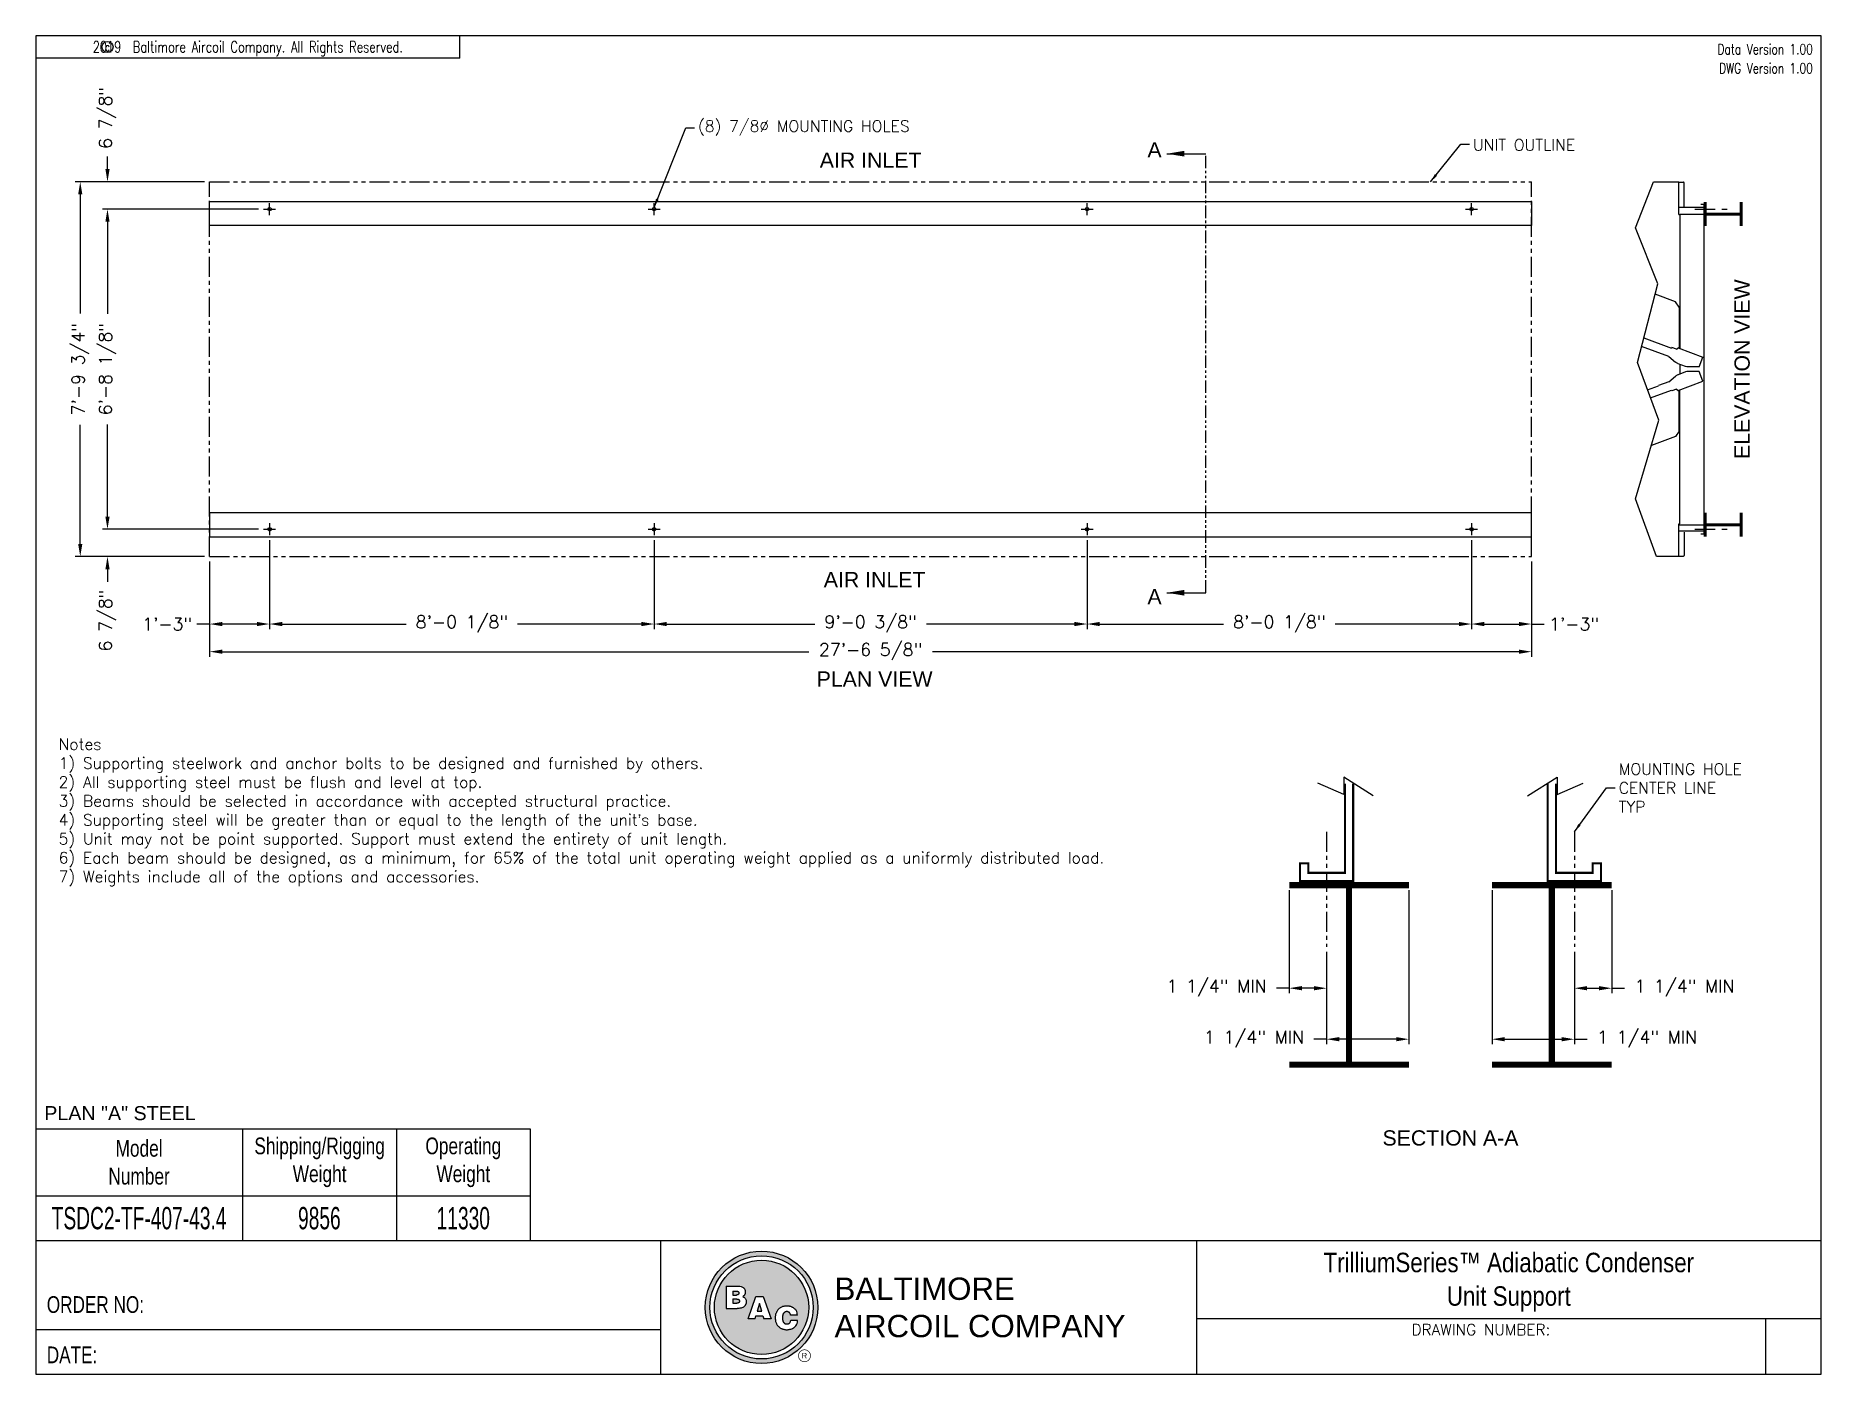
# Model space of a CAD drawing. Extents: x 3 to 450, y 5 to 340.
import ezdxf
from ezdxf.enums import TextEntityAlignment as Align

# ---------------------------------------------------------------- set-up
doc = ezdxf.new("R2010")
doc.units = 0
doc.header["$LTSCALE"] = 8
doc.header["$MEASUREMENT"] = 0
doc.linetypes.add('PHANTOM2', pattern=[1.25, 0.625, -0.125, 0.125, -0.125, 0.125, -0.125])
doc.layers.get('0').update_dxf_attribs({"linetype": 'CONTINUOUS'})
doc.layers.get('Defpoints').update_dxf_attribs({"linetype": 'CONTINUOUS'})
for name, color, linetype in [('STD-BASE', 5, 'CONTINUOUS'), ('STD-BLOCK', 7, 'CONTINUOUS'), ('STD-PLAN-A', 5, 'CONTINUOUS'), ('TEXT', 4, 'CONTINUOUS')]:
    doc.layers.add(name, color=color, linetype=linetype)
doc.styles.add('BAC', font='swissk.ttf')
doc.styles.add('BACtblk', font='swisscl.ttf')
doc.styles.add('BACtblkBold', font='swissck.ttf')
doc.styles.add('Current-ANSI-BAC Part', font='arial.ttf')
doc.styles.add('ROMANS', font='romans.shx', dxfattribs={"width": 0.75})
doc.styles.add('SIMPLEX', font='simplex.shx', dxfattribs={"oblique": 10})
doc.styles.add('SUBMITTAL', font='romans.shx')
doc.styles.add('SUBTTF', font='ARIALN.TTF', dxfattribs={"width": 0.9})
doc.dimstyles.new('SUBMITTAL', dxfattribs={"dimtxt": 0.09375, "dimasz": 0.09375, "dimexe": 0.03125, "dimexo": 0.0625, "dimgap": 0.0625, "dimtad": 0, "dimdec": 4, "dimzin": 4, "dimdsep": 46, "dimlunit": 4, "dimtxsty": 'SUBMITTAL', "dimcen": 0.09375, "dimclre": 6, "dimadec": 0, "dimazin": 0, "dimtfac": 1, "dimtdec": 0, "dimtofl": 0, "dimtmove": 0, "dimatfit": 3, "dimfxl": 0, "dimfrac": 2, "dimtolj": 1, "dimtzin": 4, "dimarcsym": 0})

msp = doc.modelspace()

# ---------------------------------------------------------------- texts
at = {"color": 4, "insert": (9.1345, 164.2144), "char_height": 2.84, "width": 251.710668, "attachment_point": 1, "style": 'SUBMITTAL'}
msp.add_mtext('Notes\\P1) Supporting steelwork and anchor bolts to be designed and furnished by others.\\P2) All supporting steel must be flush and level at top.\\P3) Beams should be selected in accordance with accepted structural practice.\\P4) Supporting steel will be greater than or equal to the length of the unit{\\fArial|b0|i0|c0|p34;’}s base.\\P5) Unit may not be point supported. Support must extend the entirety of unit length.\\P6) Each beam should be designed, as a minimum, for 65% of the total unit operating weight applied as a uniformly distributed load.\\P7) Weights include all of the options and accessories.\\P', dxfattribs=at)
at = {"layer": 'STD-BASE', "color": 4}
for s, insert, char_height, width, attachment_point, style in [('(8) 7/8%%C MOUNTING HOLES', (169.0735, 318.8992), 2.84, 127.476592, 1, 'SUBMITTAL'), ('AIR INLET', (212.244, 308.971), 3.81, 61.138891, 5, 'Current-ANSI-BAC Part'), ('AIR INLET', (213.2495, 203.9934), 3.81, 61.138891, 5, 'Current-ANSI-BAC Part'), ('PLAN VIEW', (213.2495, 179.1145), 3.81, 122.277782, 5, 'Current-ANSI-BAC Part')]:
    msp.add_mtext(s, dxfattribs=dict(at, insert=insert, char_height=char_height, width=width, attachment_point=attachment_point, style=style))
at = {"layer": 'STD-BASE', "color": 4, "insert": (362.9356, 314.1827), "char_height": 2.84, "attachment_point": 1, "style": 'SUBMITTAL'}
msp.add_mtext('UNIT OUTLINE', dxfattribs=at)
at = {"layer": 'STD-PLAN-A', "color": 4}
for s, insert, char_height, width, attachment_point, style in [('{\\H1.62128x;\\C5;A\\H0.6168x;\\P\\P\\P\\P\\P\\P\\P\\P\\H1.70213x;\\P\\H0.5875x;\\P\\P\\P\\P\\P\\P\\P\\P\\P\\P\\P\\P\\P\\P\\P\\P\\P\\H0.22222x;\\P\\H4.50005x;\\P\\H1.62126x;A}', (283.2734, 255.6361), 2.35, 122.277782, 5, 'Current-ANSI-BAC Part'), ('MOUNTING HOLE\\PCENTER LINE\\PTYP', (399.4015, 151.8455), 2.84, 262.920472, 4, 'SUBMITTAL'), ('SECTION A-A ', (357.3022, 64.235), 3.81, 57.844775, 5, 'Current-ANSI-BAC Part')]:
    msp.add_mtext(s, dxfattribs=dict(at, insert=insert, char_height=char_height, width=width, attachment_point=attachment_point, style=style))
at = {"layer": 'STD-PLAN-A', "color": 4, "insert": (430.273, 256.6512), "char_height": 3.81, "width": 207.945492, "attachment_point": 5, "rotation": 90, "style": 'Current-ANSI-BAC Part'}
msp.add_mtext('ELEVATION VIEW', dxfattribs=at)
at = {"layer": 'STD-PLAN-A', "color": 4, "insert": (5.5392, 72.2259), "char_height": 3.5175, "attachment_point": 1, "style": 'Current-ANSI-BAC Part'}
msp.add_mtext('PLAN "A" STEEL', dxfattribs=at)
at = {"layer": 'TEXT', "style": 'SUBMITTAL', "width": 0.75}
for s, p in [('Data Version 1.00', (447.9709, 338.0265)), ('DWG Version 1.00', (447.9709, 333.26))]:
    msp.add_text(s, height=2.604167, dxfattribs=at).set_placement(p, align=Align.TOP_RIGHT)

# ---------------------------------------------------------------- blocks, each defined once
blk = doc.blocks.new('BORDER')
for p, q in [((1, 1), (0, 1)), ((0, 1), (0, 0)), ((1, 0), (1, 1)), ((0, 0), (1, 0))]:
    blk.add_line(p, q)
blk = doc.blocks.new('copyr0')
for q in [(2.375, 0), (0, -0.125)]:
    blk.add_line((2.375, -0.125), q)
at = {"color": 6}
blk.add_circle((0.402, -0.063), 0.0312, dxfattribs=at)
at = {"color": 6, "style": 'ROMANS', "width": 0.75}
blk.add_text('2019  Baltimore Aircoil Company. All Rights Reserved.', height=0.0625, dxfattribs=at).set_placement((1.188, -0.094), align=Align.CENTER)
blk.add_text('c', height=0.0469, dxfattribs=at).set_placement((0.402, -0.063), align=Align.MIDDLE)
blk = doc.blocks.new('model weights')
for p, q in [((3, 43), (3, 3)), ((3, 43), (180.26, 43)), ((77.09, 43), (77.09, 3)), ((132.26, 43), (132.26, 3)), ((180.26, 43), (180.26, 3)), ((180.26, 43), (180.26, 3)), ((3, 19), (180.26, 19)), ((3, 3), (180.26, 3))]:
    blk.add_line(p, q)
at = {"layer": 'TEXT', "char_height": 6, "attachment_point": 5, "style": 'SUBTTF'}
for s, insert, width in [('Model\\PNumber', (40.05, 31), 32.4424), ('Shipping/Rigging\\PWeight', (104.76, 31), 42.2577), ('Operating\\PWeight', (156.26, 31), 52.9286)]:
    blk.add_mtext(s, dxfattribs=dict(at, insert=insert, width=width))
at = {"layer": 'TEXT', "style": 'SUBTTF', "width": 0.75}
for tag, p in [('MODELNUM', (40.05, 11)), ('SHIPWEIGHT', (104.67, 11)), ('OPWEIGHT', (156.26, 11))]:
    blk.add_attdef(tag, text='', height=8, dxfattribs=at).set_placement(p, align=Align.MIDDLE_CENTER)
blk = doc.blocks.new('*D4')
at = {"layer": 'Defpoints', "color": 0}
for p in [(61.91, 215.09), (46.91, 209.76), (46.91, 192.87)]:
    blk.add_point(p, dxfattribs=at)
at = {"layer": 'STD-PLAN-A', "color": 6, "lineweight": -2}
for p, q in [((61.91, 213.82), (61.91, 191.6)), ((46.91, 208.49), (46.91, 191.6))]:
    blk.add_line(p, q, dxfattribs=at)
at = {"layer": 'STD-PLAN-A', "color": 3, "lineweight": -2}
for p, q in [((46.91, 192.87), (43.73, 192.87)), ((58.73, 192.87), (50.08, 192.87))]:
    blk.add_line(p, q, dxfattribs=at)
at = {"layer": 'STD-PLAN-A', "color": 3}
for points in [[(50.08, 193.4), (50.08, 192.34), (46.91, 192.87)], [(58.73, 193.4), (58.73, 192.34), (61.91, 192.87)]]:
    blk.add_solid(points, dxfattribs=at)
at = {"layer": 'STD-PLAN-A', "color": 3, "insert": (36.27, 192.87), "char_height": 3.172, "attachment_point": 5, "style": 'SUBMITTAL'}
blk.add_mtext('\\A1;1\'-3"', dxfattribs=at)
blk = doc.blocks.new('*D5')
at = {"layer": 'Defpoints', "color": 0}
for p in [(362.58, 215.09), (377.58, 209.76), (377.58, 192.87)]:
    blk.add_point(p, dxfattribs=at)
at = {"layer": 'STD-PLAN-A', "color": 6, "lineweight": -2}
for p, q in [((362.58, 213.82), (362.58, 191.6)), ((377.58, 208.49), (377.58, 191.6))]:
    blk.add_line(p, q, dxfattribs=at)
at = {"layer": 'STD-PLAN-A', "color": 3, "lineweight": -2}
for p, q in [((365.75, 192.87), (374.41, 192.87)), ((377.58, 192.87), (380.75, 192.87))]:
    blk.add_line(p, q, dxfattribs=at)
at = {"layer": 'STD-PLAN-A', "color": 3}
for points in [[(365.75, 193.4), (365.75, 192.34), (362.58, 192.87)], [(374.41, 193.4), (374.41, 192.34), (377.58, 192.87)]]:
    blk.add_solid(points, dxfattribs=at)
at = {"layer": 'STD-PLAN-A', "color": 3, "insert": (388.22, 192.87), "char_height": 3.172, "attachment_point": 5, "style": 'SUBMITTAL'}
blk.add_mtext('\\A1;1\'-3"', dxfattribs=at)
blk = doc.blocks.new('*D6')
at = {"layer": 'Defpoints', "color": 0}
for p in [(60.41, 296.71), (21.35, 216.59), (60.41, 216.59)]:
    blk.add_point(p, dxfattribs=at)
at = {"layer": 'STD-PLAN-A', "color": 6, "lineweight": -2}
for p, q in [((59.14, 296.71), (20.08, 296.71)), ((59.14, 216.59), (20.08, 216.59))]:
    blk.add_line(p, q, dxfattribs=at)
at = {"layer": 'STD-PLAN-A', "color": 3, "lineweight": -2}
for p, q in [((21.35, 293.54), (21.35, 270.53)), ((21.35, 219.76), (21.35, 242.77))]:
    blk.add_line(p, q, dxfattribs=at)
at = {"layer": 'STD-PLAN-A', "color": 3}
for points in [[(20.83, 293.54), (21.88, 293.54), (21.35, 296.71)], [(20.83, 219.76), (21.88, 219.76), (21.35, 216.59)]]:
    blk.add_solid(points, dxfattribs=at)
at = {"layer": 'STD-PLAN-A', "color": 3, "insert": (21.35, 256.65), "char_height": 3.1719, "attachment_point": 5, "rotation": 90, "style": 'SUBMITTAL'}
blk.add_mtext('\\A1;6\'-8 1/8"', dxfattribs=at)
blk = doc.blocks.new('*D7')
at = {"layer": 'Defpoints', "color": 0}
for p in [(21.35, 303.54), (46.91, 303.54), (60.41, 296.71)]:
    blk.add_point(p, dxfattribs=at)
at = {"layer": 'STD-PLAN-A', "color": 3, "lineweight": -2}
for p, q in [((21.35, 306.72), (21.35, 309.89)), ((21.35, 293.54), (21.35, 290.37))]:
    blk.add_line(p, q, dxfattribs=at)
at = {"layer": 'STD-PLAN-A', "color": 6, "lineweight": -2}
for p, q in [((45.64, 303.54), (20.08, 303.54)), ((59.14, 296.71), (20.08, 296.71))]:
    blk.add_line(p, q, dxfattribs=at)
at = {"layer": 'STD-PLAN-A', "color": 3}
for points in [[(20.83, 306.72), (21.88, 306.72), (21.35, 303.54)], [(20.83, 293.54), (21.88, 293.54), (21.35, 296.71)]]:
    blk.add_solid(points, dxfattribs=at)
at = {"layer": 'STD-PLAN-A', "color": 3, "insert": (21.35, 319.54), "char_height": 3.172, "attachment_point": 5, "rotation": 90, "style": 'SUBMITTAL'}
blk.add_mtext('\\A1;6 7/8"', dxfattribs=at)
blk = doc.blocks.new('*D8')
at = {"layer": 'Defpoints', "color": 0}
for p in [(60.41, 216.59), (21.35, 209.76), (46.91, 209.76)]:
    blk.add_point(p, dxfattribs=at)
at = {"layer": 'STD-PLAN-A', "color": 3, "lineweight": -2}
for p, q in [((21.35, 219.76), (21.35, 222.93)), ((21.35, 206.59), (21.35, 203.41))]:
    blk.add_line(p, q, dxfattribs=at)
at = {"layer": 'STD-PLAN-A', "color": 6, "lineweight": -2}
for p, q in [((59.14, 216.59), (20.08, 216.59)), ((45.64, 209.76), (20.08, 209.76))]:
    blk.add_line(p, q, dxfattribs=at)
at = {"layer": 'STD-PLAN-A', "color": 3}
for points in [[(20.83, 219.76), (21.88, 219.76), (21.35, 216.59)], [(20.83, 206.59), (21.88, 206.59), (21.35, 209.76)]]:
    blk.add_solid(points, dxfattribs=at)
at = {"layer": 'STD-PLAN-A', "color": 3, "insert": (21.35, 193.76), "char_height": 3.172, "attachment_point": 5, "rotation": 90, "style": 'SUBMITTAL'}
blk.add_mtext('\\A1;6 7/8"', dxfattribs=at)
blk = doc.blocks.new('*D9')
at = {"layer": 'Defpoints', "color": 0}
for p in [(46.91, 209.76), (377.58, 209.76), (377.58, 185.95)]:
    blk.add_point(p, dxfattribs=at)
at = {"layer": 'STD-BASE', "color": 6, "lineweight": -2}
for p, q in [((46.91, 208.49), (46.91, 184.68)), ((377.58, 208.49), (377.58, 184.68))]:
    blk.add_line(p, q, dxfattribs=at)
at = {"layer": 'STD-BASE', "color": 3, "lineweight": -2}
for p, q in [((50.08, 185.95), (196.78, 185.95)), ((374.41, 185.95), (227.71, 185.95))]:
    blk.add_line(p, q, dxfattribs=at)
at = {"layer": 'STD-BASE', "color": 3}
for points in [[(50.08, 186.48), (50.08, 185.42), (46.91, 185.95)], [(374.41, 186.48), (374.41, 185.42), (377.58, 185.95)]]:
    blk.add_solid(points, dxfattribs=at)
at = {"layer": 'STD-BASE', "color": 3, "insert": (212.24, 185.95), "char_height": 3.1719, "attachment_point": 5, "style": 'SUBMITTAL'}
blk.add_mtext('\\A1;27\'-6 5/8"', dxfattribs=at)
blk = doc.blocks.new('*D10')
at = {"layer": 'Defpoints', "color": 0}
for p in [(46.91, 303.54), (14.54, 209.76), (46.91, 209.76)]:
    blk.add_point(p, dxfattribs=at)
at = {"layer": 'STD-BASE', "color": 6, "lineweight": -2}
for p, q in [((45.64, 303.54), (13.27, 303.54)), ((45.64, 209.76), (13.27, 209.76))]:
    blk.add_line(p, q, dxfattribs=at)
at = {"layer": 'STD-BASE', "color": 3, "lineweight": -2}
for p, q in [((14.54, 300.37), (14.54, 270.61)), ((14.54, 212.93), (14.54, 242.69))]:
    blk.add_line(p, q, dxfattribs=at)
at = {"layer": 'STD-BASE', "color": 3}
for points in [[(14.01, 300.37), (15.06, 300.37), (14.54, 303.54)], [(14.01, 212.93), (15.06, 212.93), (14.54, 209.76)]]:
    blk.add_solid(points, dxfattribs=at)
at = {"layer": 'STD-BASE', "color": 3, "insert": (14.54, 256.65), "char_height": 3.1719, "attachment_point": 5, "rotation": 90, "style": 'SUBMITTAL'}
blk.add_mtext('\\A1;7\'-9 3/4"', dxfattribs=at)
blk = doc.blocks.new('*D11')
at = {"layer": 'Defpoints', "color": 0}
for p in [(61.91, 215.09), (158.09, 215.09), (158.09, 192.87)]:
    blk.add_point(p, dxfattribs=at)
at = {"layer": 'STD-PLAN-A', "color": 6, "lineweight": -2}
for p, q in [((61.91, 213.82), (61.91, 191.6)), ((158.09, 213.82), (158.09, 191.6))]:
    blk.add_line(p, q, dxfattribs=at)
at = {"layer": 'STD-PLAN-A', "color": 3, "lineweight": -2}
for p, q in [((65.08, 192.87), (96.04, 192.87)), ((154.91, 192.87), (123.95, 192.87))]:
    blk.add_line(p, q, dxfattribs=at)
at = {"layer": 'STD-PLAN-A', "color": 3}
for points in [[(65.08, 193.4), (65.08, 192.34), (61.91, 192.87)], [(154.91, 193.4), (154.91, 192.34), (158.09, 192.87)]]:
    blk.add_solid(points, dxfattribs=at)
at = {"layer": 'STD-PLAN-A', "color": 3, "insert": (110, 192.87), "char_height": 3.1719, "attachment_point": 5, "style": 'SUBMITTAL'}
blk.add_mtext('\\A1;8\'-0 1/8"', dxfattribs=at)
blk = doc.blocks.new('*D12')
at = {"layer": 'Defpoints', "color": 0}
for p in [(266.4, 215.09), (362.58, 215.09), (266.4, 192.87)]:
    blk.add_point(p, dxfattribs=at)
at = {"layer": 'STD-PLAN-A', "color": 6, "lineweight": -2}
for p, q in [((266.4, 213.82), (266.4, 191.6)), ((362.58, 213.82), (362.58, 191.6))]:
    blk.add_line(p, q, dxfattribs=at)
at = {"layer": 'STD-PLAN-A', "color": 3, "lineweight": -2}
for p, q in [((269.57, 192.87), (300.54, 192.87)), ((359.41, 192.87), (328.45, 192.87))]:
    blk.add_line(p, q, dxfattribs=at)
at = {"layer": 'STD-PLAN-A', "color": 3}
for points in [[(269.57, 193.4), (269.57, 192.34), (266.4, 192.87)], [(359.41, 193.4), (359.41, 192.34), (362.58, 192.87)]]:
    blk.add_solid(points, dxfattribs=at)
at = {"layer": 'STD-PLAN-A', "color": 3, "insert": (314.49, 192.87), "char_height": 3.1719, "attachment_point": 5, "style": 'SUBMITTAL'}
blk.add_mtext('\\A1;8\'-0 1/8"', dxfattribs=at)
blk = doc.blocks.new('*D13')
at = {"layer": 'Defpoints', "color": 0}
for p in [(158.09, 215.09), (266.4, 215.09), (266.4, 192.87)]:
    blk.add_point(p, dxfattribs=at)
at = {"layer": 'STD-PLAN-A', "color": 6, "lineweight": -2}
for p, q in [((158.09, 213.82), (158.09, 191.6)), ((266.4, 213.82), (266.4, 191.6))]:
    blk.add_line(p, q, dxfattribs=at)
at = {"layer": 'STD-PLAN-A', "color": 3, "lineweight": -2}
for p, q in [((161.26, 192.87), (198.29, 192.87)), ((263.23, 192.87), (226.2, 192.87))]:
    blk.add_line(p, q, dxfattribs=at)
at = {"layer": 'STD-PLAN-A', "color": 3}
for points in [[(161.26, 193.4), (161.26, 192.34), (158.09, 192.87)], [(263.23, 193.4), (263.23, 192.34), (266.4, 192.87)]]:
    blk.add_solid(points, dxfattribs=at)
at = {"layer": 'STD-PLAN-A', "color": 3, "insert": (212.24, 192.87), "char_height": 3.1719, "attachment_point": 5, "style": 'SUBMITTAL'}
blk.add_mtext('\\A1;9\'-0 3/8"', dxfattribs=at)
blk = doc.blocks.new('*D14')
at = {"layer": 'Defpoints', "color": 0}
for p in [(397.64, 127.51), (388.29, 112.12), (397.64, 101.73)]:
    blk.add_point(p, dxfattribs=at)
at = {"layer": 'STD-PLAN-A', "color": 6, "lineweight": -2}
for p, q in [((397.64, 126.24), (397.64, 100.46)), ((388.29, 110.85), (388.29, 100.46))]:
    blk.add_line(p, q, dxfattribs=at)
at = {"layer": 'STD-PLAN-A', "color": 3, "lineweight": -2}
for p, q in [((391.46, 101.73), (394.47, 101.73)), ((397.64, 101.73), (400.82, 101.73))]:
    blk.add_line(p, q, dxfattribs=at)
at = {"layer": 'STD-PLAN-A', "color": 3}
for points in [[(391.46, 102.26), (391.46, 101.2), (388.29, 101.73)], [(394.47, 102.26), (394.47, 101.2), (397.64, 101.73)]]:
    blk.add_solid(points, dxfattribs=at)
at = {"layer": 'STD-PLAN-A', "color": 3, "insert": (415.83, 101.73), "char_height": 3.1719, "attachment_point": 5, "style": 'SUBMITTAL'}
blk.add_mtext('\\A1;1 1/4" MIN', dxfattribs=at)
blk = doc.blocks.new('*D15')
at = {"layer": 'Defpoints', "color": 0}
for p in [(367.7, 127.51), (388.29, 112.12), (367.7, 88.97)]:
    blk.add_point(p, dxfattribs=at)
at = {"layer": 'STD-PLAN-A', "color": 6, "lineweight": -2}
for p, q in [((367.7, 126.24), (367.7, 87.7)), ((388.29, 110.85), (388.29, 87.7))]:
    blk.add_line(p, q, dxfattribs=at)
at = {"layer": 'STD-PLAN-A', "color": 3, "lineweight": -2}
for p, q in [((370.88, 88.97), (385.12, 88.97)), ((388.29, 88.97), (391.46, 88.97))]:
    blk.add_line(p, q, dxfattribs=at)
at = {"layer": 'STD-PLAN-A', "color": 3}
for points in [[(370.88, 89.5), (370.88, 88.44), (367.7, 88.97)], [(385.12, 89.5), (385.12, 88.44), (388.29, 88.97)]]:
    blk.add_solid(points, dxfattribs=at)
at = {"layer": 'STD-PLAN-A', "color": 3, "insert": (406.47, 88.97), "char_height": 3.1719, "attachment_point": 5, "style": 'SUBMITTAL'}
blk.add_mtext('\\A1;1 1/4" MIN', dxfattribs=at)
blk = doc.blocks.new('*D16')
at = {"layer": 'Defpoints', "color": 0}
for p in [(316.96, 127.51), (326.32, 112.12), (316.96, 101.73)]:
    blk.add_point(p, dxfattribs=at)
at = {"layer": 'STD-PLAN-A', "color": 6, "lineweight": -2}
for p, q in [((316.96, 126.24), (316.96, 100.46)), ((326.32, 110.85), (326.32, 100.46))]:
    blk.add_line(p, q, dxfattribs=at)
at = {"layer": 'STD-PLAN-A', "color": 3, "lineweight": -2}
for p, q in [((316.96, 101.73), (313.79, 101.73)), ((323.14, 101.73), (320.13, 101.73))]:
    blk.add_line(p, q, dxfattribs=at)
at = {"layer": 'STD-PLAN-A', "color": 3}
for points in [[(320.13, 102.26), (320.13, 101.2), (316.96, 101.73)], [(323.14, 102.26), (323.14, 101.2), (326.32, 101.73)]]:
    blk.add_solid(points, dxfattribs=at)
at = {"layer": 'STD-PLAN-A', "color": 3, "insert": (298.77, 101.73), "char_height": 3.1719, "attachment_point": 5, "style": 'SUBMITTAL'}
blk.add_mtext('\\A1;1 1/4" MIN', dxfattribs=at)
blk = doc.blocks.new('*D17')
at = {"layer": 'Defpoints', "color": 0}
for p in [(346.9, 127.51), (326.32, 112.12), (346.9, 88.97)]:
    blk.add_point(p, dxfattribs=at)
at = {"layer": 'STD-PLAN-A', "color": 6, "lineweight": -2}
for p, q in [((346.9, 126.24), (346.9, 87.7)), ((326.32, 110.85), (326.32, 87.7))]:
    blk.add_line(p, q, dxfattribs=at)
at = {"layer": 'STD-PLAN-A', "color": 3, "lineweight": -2}
for p, q in [((326.32, 88.97), (323.14, 88.97)), ((343.73, 88.97), (329.49, 88.97))]:
    blk.add_line(p, q, dxfattribs=at)
at = {"layer": 'STD-PLAN-A', "color": 3}
for points in [[(329.49, 89.5), (329.49, 88.44), (326.32, 88.97)], [(343.73, 89.5), (343.73, 88.44), (346.9, 88.97)]]:
    blk.add_solid(points, dxfattribs=at)
at = {"layer": 'STD-PLAN-A', "color": 3, "insert": (308.13, 88.97), "char_height": 3.1719, "attachment_point": 5, "style": 'SUBMITTAL'}
blk.add_mtext('\\A1;1 1/4" MIN', dxfattribs=at)
blk = doc.blocks.new('bacstblk')
h = blk.add_hatch(color=150)
h.dxf.hatch_style = 1
h.paths.add_polyline_path([(3.751, 0.375, 1), (4.38, 0.375, 1)])
h.paths.add_polyline_path([(4.354, 0.375, -1), (3.777, 0.375, -1)], flags=16)
h.paths.add_polyline_path([(4.329, 0.375, -1), (3.801, 0.375, -1)], flags=0)
h.paths.add_polyline_path([(3.943, 0.494), (3.96, 0.489), (3.971, 0.478), (3.976, 0.462), (3.972, 0.447), (3.961, 0.436), (3.974, 0.427), (3.979, 0.415), (3.979, 0.397), (3.973, 0.384), (3.961, 0.374), (3.948, 0.37), (3.935, 0.369), (3.867, 0.369), (3.867, 0.494)], flags=0)
h.paths.add_polyline_path([(4.033, 0.436), (4.074, 0.436), (4.118, 0.311), (4.078, 0.311), (4.073, 0.328), (4.033, 0.328), (4.029, 0.311), (3.99, 0.311)], flags=0)
h.paths.add_polyline_path([(4.168, 0.372), (4.183, 0.379), (4.199, 0.382), (4.215, 0.382), (4.233, 0.379), (4.246, 0.372), (4.258, 0.36), (4.264, 0.346), (4.266, 0.332), (4.227, 0.332), (4.227, 0.335), (4.226, 0.339), (4.225, 0.341), (4.224, 0.343), (4.222, 0.345), (4.221, 0.347), (4.219, 0.348), (4.217, 0.349), (4.216, 0.349), (4.214, 0.35), (4.213, 0.35), (4.211, 0.351), (4.21, 0.351), (4.208, 0.351), (4.207, 0.351), (4.205, 0.351), (4.203, 0.351), (4.202, 0.35), (4.2, 0.35), (4.198, 0.35), (4.196, 0.349), (4.195, 0.348), (4.193, 0.347), (4.192, 0.346), (4.191, 0.345), (4.189, 0.343), (4.188, 0.342), (4.187, 0.34), (4.186, 0.338), (4.186, 0.337), (4.185, 0.335), (4.184, 0.333), (4.184, 0.331), (4.184, 0.329), (4.183, 0.327), (4.183, 0.325), (4.183, 0.323), (4.183, 0.322), (4.183, 0.32), (4.183, 0.318), (4.183, 0.316), (4.183, 0.314), (4.183, 0.312), (4.183, 0.31), (4.183, 0.308), (4.183, 0.306), (4.184, 0.304), (4.184, 0.302), (4.184, 0.301), (4.185, 0.299), (4.185, 0.297), (4.186, 0.296), (4.187, 0.294), (4.187, 0.293), (4.188, 0.292), (4.189, 0.29), (4.19, 0.289), (4.191, 0.288), (4.192, 0.287), (4.193, 0.286), (4.194, 0.285), (4.196, 0.285), (4.197, 0.284), (4.198, 0.283), (4.199, 0.283), (4.201, 0.283), (4.202, 0.282), (4.203, 0.282), (4.204, 0.282), (4.206, 0.282), (4.207, 0.282), (4.208, 0.282), (4.21, 0.282), (4.211, 0.282), (4.212, 0.282), (4.214, 0.282), (4.215, 0.283), (4.216, 0.283), (4.218, 0.284), (4.219, 0.285), (4.221, 0.286), (4.222, 0.287), (4.224, 0.289), (4.225, 0.29), (4.226, 0.293), (4.227, 0.295), (4.228, 0.299), (4.229, 0.302), (4.267, 0.302), (4.265, 0.289), (4.258, 0.272), (4.245, 0.26), (4.229, 0.253), (4.215, 0.25), (4.199, 0.25), (4.181, 0.254), (4.166, 0.262), (4.154, 0.273), (4.147, 0.286), (4.143, 0.3), (4.142, 0.317), (4.143, 0.334), (4.148, 0.349), (4.157, 0.363)], flags=0)
h = blk.add_hatch(color=150)
h.dxf.hatch_style = 1
h.paths.add_polyline_path([(3.801, 0.375, 1), (4.329, 0.375, 1)])
h.paths.add_polyline_path([(4.074, 0.436), (4.118, 0.311), (4.078, 0.311), (4.073, 0.328), (4.033, 0.328), (4.029, 0.311), (3.99, 0.311), (4.033, 0.436)], flags=16)
h.paths.add_polyline_path([(3.974, 0.427), (3.979, 0.415), (3.979, 0.397), (3.973, 0.384), (3.961, 0.374), (3.948, 0.37), (3.935, 0.369), (3.867, 0.369), (3.867, 0.494), (3.943, 0.494), (3.96, 0.489), (3.971, 0.478), (3.976, 0.462), (3.972, 0.447), (3.961, 0.436)], flags=16)
h.paths.add_polyline_path([(4.266, 0.332), (4.227, 0.332), (4.227, 0.335), (4.226, 0.339), (4.225, 0.341), (4.224, 0.343), (4.222, 0.345), (4.221, 0.347), (4.219, 0.348), (4.217, 0.349), (4.216, 0.349), (4.214, 0.35), (4.213, 0.35), (4.211, 0.351), (4.21, 0.351), (4.208, 0.351), (4.207, 0.351), (4.205, 0.351), (4.203, 0.351), (4.202, 0.35), (4.2, 0.35), (4.198, 0.35), (4.196, 0.349), (4.195, 0.348), (4.193, 0.347), (4.192, 0.346), (4.191, 0.345), (4.189, 0.343), (4.188, 0.342), (4.187, 0.34), (4.186, 0.338), (4.186, 0.337), (4.185, 0.335), (4.184, 0.333), (4.184, 0.331), (4.184, 0.329), (4.183, 0.327), (4.183, 0.325), (4.183, 0.323), (4.183, 0.322), (4.183, 0.32), (4.183, 0.318), (4.183, 0.316), (4.183, 0.314), (4.183, 0.312), (4.183, 0.31), (4.183, 0.308), (4.183, 0.306), (4.184, 0.304), (4.184, 0.302), (4.184, 0.301), (4.185, 0.299), (4.185, 0.297), (4.186, 0.296), (4.187, 0.294), (4.187, 0.293), (4.188, 0.292), (4.189, 0.29), (4.19, 0.289), (4.191, 0.288), (4.192, 0.287), (4.193, 0.286), (4.194, 0.285), (4.196, 0.285), (4.197, 0.284), (4.198, 0.283), (4.199, 0.283), (4.201, 0.283), (4.202, 0.282), (4.203, 0.282), (4.204, 0.282), (4.206, 0.282), (4.207, 0.282), (4.208, 0.282), (4.21, 0.282), (4.211, 0.282), (4.212, 0.282), (4.214, 0.282), (4.215, 0.283), (4.216, 0.283), (4.218, 0.284), (4.219, 0.285), (4.221, 0.286), (4.222, 0.287), (4.224, 0.289), (4.225, 0.29), (4.226, 0.293), (4.227, 0.295), (4.228, 0.299), (4.229, 0.302), (4.267, 0.302), (4.265, 0.289), (4.258, 0.272), (4.245, 0.26), (4.229, 0.253), (4.215, 0.25), (4.199, 0.25), (4.181, 0.254), (4.166, 0.262), (4.154, 0.273), (4.147, 0.286), (4.143, 0.3), (4.142, 0.317), (4.143, 0.334), (4.148, 0.349), (4.157, 0.363), (4.168, 0.372), (4.183, 0.379), (4.199, 0.382), (4.215, 0.382), (4.233, 0.379), (4.246, 0.372), (4.258, 0.36), (4.264, 0.346)], flags=16)
h = blk.add_hatch(color=150)
h.dxf.hatch_style = 1
h.paths.add_polyline_path([(3.934, 0.447), (3.935, 0.448), (3.935, 0.449), (3.936, 0.45), (3.936, 0.451), (3.937, 0.451), (3.937, 0.452), (3.937, 0.453), (3.937, 0.454), (3.937, 0.455), (3.937, 0.456), (3.937, 0.457), (3.937, 0.458), (3.937, 0.459), (3.937, 0.46), (3.936, 0.461), (3.936, 0.461), (3.935, 0.462), (3.935, 0.463), (3.934, 0.464), (3.933, 0.464), (3.932, 0.464), (3.931, 0.465), (3.929, 0.465), (3.928, 0.465), (3.926, 0.466), (3.924, 0.466), (3.921, 0.466), (3.905, 0.466), (3.905, 0.444), (3.924, 0.444), (3.927, 0.445), (3.929, 0.445), (3.931, 0.446), (3.933, 0.446)])
h.paths.add_polyline_path([(3.941, 0.408), (3.941, 0.409), (3.941, 0.41), (3.941, 0.411), (3.941, 0.412), (3.941, 0.413), (3.941, 0.414), (3.94, 0.415), (3.94, 0.416), (3.939, 0.417), (3.939, 0.418), (3.938, 0.419), (3.937, 0.419), (3.935, 0.42), (3.934, 0.421), (3.932, 0.421), (3.93, 0.421), (3.927, 0.421), (3.924, 0.422), (3.905, 0.422), (3.905, 0.399), (3.926, 0.399), (3.929, 0.399), (3.932, 0.399), (3.934, 0.4), (3.935, 0.4), (3.937, 0.401), (3.938, 0.402), (3.938, 0.402), (3.939, 0.403), (3.94, 0.404), (3.94, 0.405), (3.94, 0.406), (3.941, 0.406), (3.941, 0.407)])
h.paths.add_polyline_path([(4.053, 0.397), (4.041, 0.354), (4.066, 0.354)])
for p, q in [((0, 0.75), (10, 0.75)), ((3.5, 0.75), (3.5, 0)), ((6.5, 0.75), (6.5, 0)), ((6.5, 0.312), (10, 0.312)), ((9.688, 0.312), (9.688, 0)), ((3.5, 0.25), (0, 0.25))]:
    blk.add_line(p, q)
at = {"color": 150}
for p, q in [((3.867, 0.494), (3.93, 0.494)), ((3.867, 0.494), (3.867, 0.369)), ((3.905, 0.466), (3.905, 0.444)), ((3.905, 0.466), (3.921, 0.466)), ((3.905, 0.444), (3.924, 0.444)), ((3.905, 0.422), (3.905, 0.399)), ((3.905, 0.422), (3.924, 0.422)), ((3.99, 0.311), (4.033, 0.436)), ((4.033, 0.436), (4.074, 0.436)), ((4.074, 0.436), (4.118, 0.311)), ((3.867, 0.369), (3.928, 0.369)), ((3.905, 0.399), (3.926, 0.399)), ((4.029, 0.311), (3.99, 0.311)), ((4.029, 0.311), (4.033, 0.328)), ((4.033, 0.328), (4.073, 0.328)), ((4.053, 0.397), (4.041, 0.354)), ((4.041, 0.354), (4.066, 0.354)), ((4.066, 0.354), (4.053, 0.397)), ((4.073, 0.328), (4.078, 0.311)), ((4.118, 0.311), (4.078, 0.311)), ((4.266, 0.332), (4.227, 0.332)), ((4.267, 0.302), (4.229, 0.302))]:
    blk.add_line(p, q, dxfattribs=at)
for points in [[(3.921, 0.466), (3.924, 0.466), (3.926, 0.466), (3.928, 0.465), (3.929, 0.465), (3.931, 0.465), (3.932, 0.464), (3.933, 0.464), (3.934, 0.464), (3.935, 0.463), (3.935, 0.462), (3.936, 0.461), (3.936, 0.461), (3.937, 0.46), (3.937, 0.459), (3.937, 0.458), (3.937, 0.457), (3.937, 0.456), (3.937, 0.455), (3.937, 0.454), (3.937, 0.453), (3.937, 0.452), (3.937, 0.451), (3.936, 0.451), (3.936, 0.45), (3.935, 0.449), (3.935, 0.448), (3.934, 0.447), (3.933, 0.446), (3.931, 0.446), (3.929, 0.445), (3.927, 0.445), (3.924, 0.444)], [(3.924, 0.422), (3.927, 0.421), (3.93, 0.421), (3.932, 0.421), (3.934, 0.421), (3.935, 0.42), (3.937, 0.419), (3.938, 0.419), (3.939, 0.418), (3.939, 0.417), (3.94, 0.416), (3.94, 0.415), (3.941, 0.414), (3.941, 0.413), (3.941, 0.412), (3.941, 0.411), (3.941, 0.41), (3.941, 0.409), (3.941, 0.408), (3.941, 0.407), (3.941, 0.406), (3.94, 0.406), (3.94, 0.405), (3.94, 0.404), (3.939, 0.403), (3.938, 0.402), (3.938, 0.402), (3.937, 0.401), (3.935, 0.4), (3.934, 0.4), (3.932, 0.399), (3.929, 0.399), (3.926, 0.399)], [(3.96, 0.436), (3.965, 0.433), (3.969, 0.431), (3.972, 0.428), (3.974, 0.425), (3.976, 0.422), (3.977, 0.419), (3.978, 0.416), (3.978, 0.413), (3.979, 0.411), (3.979, 0.408), (3.979, 0.406), (3.979, 0.403), (3.978, 0.401), (3.978, 0.399), (3.978, 0.397), (3.977, 0.395), (3.977, 0.393), (3.976, 0.391), (3.975, 0.389), (3.974, 0.387), (3.973, 0.385), (3.972, 0.383), (3.97, 0.382), (3.968, 0.38), (3.966, 0.378), (3.963, 0.376), (3.96, 0.374), (3.955, 0.372), (3.95, 0.371), (3.944, 0.37), (3.937, 0.369), (3.928, 0.369)], [(3.93, 0.494), (3.938, 0.494), (3.944, 0.493), (3.95, 0.492), (3.954, 0.491), (3.958, 0.489), (3.962, 0.487), (3.964, 0.485), (3.967, 0.483), (3.968, 0.481), (3.97, 0.479), (3.971, 0.476), (3.972, 0.474), (3.973, 0.472), (3.974, 0.47), (3.974, 0.468), (3.974, 0.465), (3.974, 0.463), (3.974, 0.461), (3.974, 0.459), (3.974, 0.457), (3.974, 0.455), (3.974, 0.453), (3.973, 0.451), (3.972, 0.449), (3.971, 0.447), (3.97, 0.445), (3.969, 0.444), (3.967, 0.442), (3.966, 0.44), (3.964, 0.439), (3.962, 0.437), (3.96, 0.436)], [(4.266, 0.332), (4.265, 0.339), (4.264, 0.345), (4.262, 0.351), (4.26, 0.355), (4.258, 0.359), (4.255, 0.362), (4.253, 0.365), (4.25, 0.367), (4.248, 0.369), (4.246, 0.371), (4.244, 0.373), (4.241, 0.374), (4.239, 0.375), (4.237, 0.377), (4.234, 0.377), (4.232, 0.378), (4.229, 0.379), (4.227, 0.38), (4.224, 0.38), (4.221, 0.381), (4.218, 0.381), (4.215, 0.382), (4.212, 0.382), (4.209, 0.382), (4.206, 0.382), (4.203, 0.382), (4.199, 0.382), (4.196, 0.382), (4.193, 0.381), (4.19, 0.38), (4.186, 0.38), (4.183, 0.379), (4.18, 0.378), (4.176, 0.376), (4.173, 0.375), (4.17, 0.373), (4.167, 0.371), (4.164, 0.369), (4.161, 0.366), (4.159, 0.364), (4.156, 0.361), (4.154, 0.358), (4.152, 0.354), (4.15, 0.351), (4.148, 0.347), (4.146, 0.343), (4.145, 0.34), (4.144, 0.336), (4.143, 0.331), (4.143, 0.327), (4.142, 0.323), (4.142, 0.319), (4.142, 0.314), (4.142, 0.31), (4.143, 0.306), (4.143, 0.302), (4.144, 0.299), (4.144, 0.295), (4.145, 0.292), (4.146, 0.288), (4.148, 0.285), (4.149, 0.282), (4.151, 0.279), (4.152, 0.276), (4.154, 0.274), (4.156, 0.271), (4.158, 0.269), (4.161, 0.267), (4.163, 0.264), (4.166, 0.262), (4.169, 0.26), (4.172, 0.259), (4.175, 0.257), (4.178, 0.256), (4.181, 0.254), (4.185, 0.253), (4.189, 0.252), (4.193, 0.251), (4.197, 0.251), (4.201, 0.25), (4.205, 0.25), (4.21, 0.25), (4.214, 0.251), (4.219, 0.251), (4.224, 0.252), (4.229, 0.253), (4.234, 0.255), (4.239, 0.257), (4.244, 0.26), (4.248, 0.263), (4.253, 0.267), (4.257, 0.272), (4.261, 0.278), (4.264, 0.285), (4.266, 0.293), (4.267, 0.302)], [(4.227, 0.332), (4.227, 0.335), (4.226, 0.339), (4.225, 0.341), (4.224, 0.343), (4.222, 0.345), (4.221, 0.347), (4.219, 0.348), (4.217, 0.349), (4.216, 0.349), (4.214, 0.35), (4.213, 0.35), (4.211, 0.351), (4.21, 0.351), (4.208, 0.351), (4.207, 0.351), (4.205, 0.351), (4.203, 0.351), (4.202, 0.35), (4.2, 0.35), (4.198, 0.35), (4.196, 0.349), (4.195, 0.348), (4.193, 0.347), (4.192, 0.346), (4.191, 0.345), (4.189, 0.343), (4.188, 0.342), (4.187, 0.34), (4.186, 0.338), (4.186, 0.337), (4.185, 0.335), (4.184, 0.333), (4.184, 0.331), (4.184, 0.329), (4.183, 0.327), (4.183, 0.325), (4.183, 0.323), (4.183, 0.322), (4.183, 0.32), (4.183, 0.318), (4.183, 0.316), (4.183, 0.314), (4.183, 0.312), (4.183, 0.31), (4.183, 0.308), (4.183, 0.306), (4.184, 0.304), (4.184, 0.302), (4.184, 0.301), (4.185, 0.299), (4.185, 0.297), (4.186, 0.296), (4.187, 0.294), (4.187, 0.293), (4.188, 0.292), (4.189, 0.29), (4.19, 0.289), (4.191, 0.288), (4.192, 0.287), (4.193, 0.286), (4.194, 0.285), (4.196, 0.285), (4.197, 0.284), (4.198, 0.283), (4.199, 0.283), (4.201, 0.283), (4.202, 0.282), (4.203, 0.282), (4.204, 0.282), (4.206, 0.282), (4.207, 0.282), (4.208, 0.282), (4.21, 0.282), (4.211, 0.282), (4.212, 0.282), (4.214, 0.282), (4.215, 0.283), (4.216, 0.283), (4.218, 0.284), (4.219, 0.285), (4.221, 0.286), (4.222, 0.287), (4.224, 0.289), (4.225, 0.29), (4.226, 0.293), (4.227, 0.295), (4.228, 0.299), (4.229, 0.302)]]:
    blk.add_lwpolyline(points, dxfattribs=at)
for radius in [0.315, 0.289, 0.264]:
    blk.add_circle((4.065, 0.375), radius, dxfattribs=at)
at = {"layer": 'TEXT', "color": 150, "linetype": 'Continuous', "const_width": 0.00375}
blk.add_lwpolyline([(4.272, 0.104, 1), (4.339, 0.104, 1)], format="xyb", close=True, dxfattribs=at)
at = {"color": 6, "style": 'SIMPLEX'}
blk.add_text('DRAWING NUMBER:', height=0.0625, dxfattribs=at).set_placement((8.094, 0.219), align=Align.CENTER)
at = {"layer": 'TEXT', "color": 150, "style": 'BAC'}
for s, p in [('BALTIMORE', (4.474, 0.417)), ('AIRCOIL COMPANY', (4.474, 0.208))]:
    blk.add_text(s, height=0.125, dxfattribs=at).set_placement(p)
at = {"layer": 'TEXT', "color": 4, "style": 'BACtblk'}
for s, p in [('ORDER NO:', (0.062, 0.344)), ('DATE:', (0.062, 0.062))]:
    blk.add_text(s, height=0.0938, dxfattribs=at).set_placement(p)
at = {"layer": 'TEXT', "color": 150, "linetype": 'Continuous', "style": 'BAC'}
blk.add_text('R', height=0.0312, dxfattribs=at).set_placement((4.289, 0.089))
at = {"layer": 'TEXT', "color": 4, "style": 'BACtblkBold'}
for tag, p in [('DESC', (0.062, 0.531)), ('ORDER', (0.964, 0.344)), ('DATE', (0.54, 0.062))]:
    blk.add_attdef(tag, p, '', height=0.125, dxfattribs=at)
for tag, height, p in [('MODEL1', 0.109, (8.25, 0.572)), ('MODEL2', 0.109, (8.25, 0.384)), ('DWGNUM', 0.141, (8.094, 0.031))]:
    blk.add_attdef(tag, text='', height=height, dxfattribs=at).set_placement(p, align=Align.CENTER)
blk.add_attdef('REV', text='', height=0.156, dxfattribs=at).set_placement((9.844, 0.156), align=Align.MIDDLE)
at = {"layer": 'TEXT', "color": 4, "style": 'BACtblk', "flags": 1}
blk.add_attdef('DWGBY', (2.04, 0.062), '', height=0.0938, dxfattribs=at)

# ---------------------------------------------------------------- dimensions: what is measured, and where the dimension line sits
at = {"layer": 'STD-BASE', "color": 3}
dim = msp.add_linear_dim(base=(14.5362, 209.7578), p1=(46.9061, 303.5447), p2=(46.9061, 209.7578), angle=90, dimstyle='SUBMITTAL', override={"dimscale": 40.6, "dimtxt": 0.078125, "dimasz": 0.078125, "dimexo": 0.03125, "dimgap": 0.03125, "dimdec": 3, "dimzin": 3, "dimclrd": 3, "dimclrt": 3, "dimtdec": 3, "dimtix": 1, "dimarcsym": 1}, dxfattribs=at)
dim.commit()
dim.dimension.update_dxf_attribs({"geometry": '*D10', "text_midpoint": (14.5362, 256.6512)})
dim = msp.add_linear_dim(base=(377.5818, 185.9507), p1=(46.9061, 209.7578), p2=(377.5818, 209.7578), dimstyle='SUBMITTAL', override={"dimscale": 40.6, "dimtxt": 0.078125, "dimasz": 0.078125, "dimexo": 0.03125, "dimgap": 0.03125, "dimdec": 3, "dimzin": 3, "dimclrd": 3, "dimclrt": 3, "dimtdec": 3, "dimtix": 1, "dimarcsym": 1}, dxfattribs=at)
dim.commit()
dim.dimension.update_dxf_attribs({"geometry": '*D9', "text_midpoint": (212.244, 185.9507), "dimtype": 160})
at = {"layer": 'STD-PLAN-A', "color": 3}
for base, p1, p2, picture, middle in [((21.3537, 303.5447), (60.4061, 296.7137), (46.9061, 303.5447), '*D7', (21.3537, 319.54)), ((21.3537, 209.7578), (60.4061, 216.5887), (46.9061, 209.7578), '*D8', (21.3537, 193.7625))]:
    dim = msp.add_linear_dim(base=base, p1=p1, p2=p2, angle=90, dimstyle='SUBMITTAL', override={"dimscale": 40.6, "dimtxt": 0.078125, "dimasz": 0.078125, "dimexo": 0.03125, "dimgap": 0.03125, "dimdec": 3, "dimzin": 3, "dimclrd": 3, "dimclrt": 3, "dimtdec": 3, "dimtix": 1, "dimarcsym": 1}, dxfattribs=at)
    dim.commit()
    dim.dimension.update_dxf_attribs({"geometry": picture, "text_midpoint": middle, "dimtype": 160})
dim = msp.add_linear_dim(base=(21.3537, 216.5887), p1=(60.4061, 296.7137), p2=(60.4061, 216.5887), angle=90, dimstyle='SUBMITTAL', override={"dimscale": 40.6, "dimtxt": 0.078125, "dimasz": 0.078125, "dimexo": 0.03125, "dimgap": 0.03125, "dimdec": 3, "dimzin": 3, "dimclrd": 3, "dimclrt": 3, "dimtdec": 3, "dimtix": 1, "dimarcsym": 1}, dxfattribs=at)
dim.commit()
dim.dimension.update_dxf_attribs({"geometry": '*D6', "text_midpoint": (21.3537, 256.6512)})
at = {"layer": 'STD-PLAN-A'}
for base, p1, p2, picture, middle in [((46.9061, 192.8694), (61.9061, 215.0887), (46.9061, 209.7578), '*D4', (36.2728, 192.8694)), ((266.4018, 192.8694), (158.0861, 215.0887), (266.4018, 215.0887), '*D13', (212.244, 192.8694)), ((377.5818, 192.8694), (362.5818, 215.0887), (377.5818, 209.7578), '*D5', (388.2152, 192.8694))]:
    dim = msp.add_linear_dim(base=base, p1=p1, p2=p2, dimstyle='SUBMITTAL', override={"dimscale": 40.6, "dimtxt": 0.078125, "dimasz": 0.078125, "dimexo": 0.03125, "dimgap": 0.03125, "dimdec": 3, "dimzin": 3, "dimclrd": 3, "dimclrt": 3, "dimtdec": 3, "dimtix": 1, "dimarcsym": 1}, dxfattribs=at)
    dim.commit()
    dim.dimension.update_dxf_attribs({"geometry": picture, "text_midpoint": middle, "dimtype": 160})
dim = msp.add_linear_dim(base=(158.0861, 192.8694), p1=(61.9061, 215.0887), p2=(158.0861, 215.0887), dimstyle='SUBMITTAL', override={"dimscale": 40.6, "dimtxt": 0.078125, "dimasz": 0.078125, "dimexo": 0.03125, "dimgap": 0.03125, "dimdec": 3, "dimzin": 3, "dimclrd": 3, "dimclrt": 3, "dimtdec": 3, "dimtix": 1, "dimarcsym": 1}, dxfattribs=at)
dim.commit()
dim.dimension.update_dxf_attribs({"geometry": '*D11', "text_midpoint": (109.9961, 192.8694)})
dim = msp.add_linear_dim(base=(266.4018, 192.8694), p1=(362.5818, 215.0887), p2=(266.4018, 215.0887), angle=180, dimstyle='SUBMITTAL', override={"dimscale": 40.6, "dimtxt": 0.078125, "dimasz": 0.078125, "dimexo": 0.03125, "dimgap": 0.03125, "dimdec": 3, "dimzin": 3, "dimclrd": 3, "dimclrt": 3, "dimtdec": 3, "dimtix": 1, "dimarcsym": 1}, dxfattribs=at)
dim.commit()
dim.dimension.update_dxf_attribs({"geometry": '*D12', "text_midpoint": (314.4918, 192.8694)})
for base, p1, p2, picture, middle in [((316.9602, 101.7298), (326.3165, 112.1206), (316.9602, 127.5063), '*D16', (298.7748, 101.7298)), ((367.7042, 88.9681), (388.288, 112.1206), (367.7042, 127.5063), '*D15', (406.4734, 88.9681))]:
    dim = msp.add_linear_dim(base=base, p1=p1, p2=p2, angle=180, text='1 1/4" MIN', dimstyle='SUBMITTAL', override={"dimscale": 40.6, "dimtxt": 0.078125, "dimasz": 0.078125, "dimexo": 0.03125, "dimgap": 0.03125, "dimdec": 3, "dimzin": 3, "dimclrd": 3, "dimclrt": 3, "dimtdec": 3, "dimtix": 1, "dimarcsym": 1}, dxfattribs=at)
    dim.commit()
    dim.dimension.update_dxf_attribs({"geometry": picture, "text_midpoint": middle, "dimtype": 160})
for base, p1, p2, picture, middle in [((346.9002, 88.9681), (326.3165, 112.1206), (346.9002, 127.5063), '*D17', (308.1311, 88.9681)), ((397.6442, 101.7298), (388.288, 112.1206), (397.6442, 127.5063), '*D14', (415.8296, 101.7298))]:
    dim = msp.add_linear_dim(base=base, p1=p1, p2=p2, text='1 1/4" MIN', dimstyle='SUBMITTAL', override={"dimscale": 40.6, "dimtxt": 0.078125, "dimasz": 0.078125, "dimexo": 0.03125, "dimgap": 0.03125, "dimdec": 3, "dimzin": 3, "dimclrd": 3, "dimclrt": 3, "dimtdec": 3, "dimtix": 1, "dimarcsym": 1}, dxfattribs=at)
    dim.commit()
    dim.dimension.update_dxf_attribs({"geometry": picture, "text_midpoint": middle, "dimtype": 160})

# ---------------------------------------------------------------- linework, layer by layer
at = {"layer": 'STD-BASE', "linetype": 'PHANTOM2'}
for p, q in [((46.9061, 303.5447), (377.5818, 303.5447)), ((46.9061, 209.7578), (46.9061, 303.5447)), ((377.5818, 209.7578), (377.5818, 303.5447)), ((46.9061, 209.7578), (377.5818, 209.7578))]:
    msp.add_line(p, q, dxfattribs=at)
at = {"layer": 'STD-BASE'}
for centre in [(61.9061, 296.7137), (158.0861, 296.7137), (266.4018, 296.7137), (362.5818, 296.7137), (61.9061, 216.5887), (158.0861, 216.5887), (266.4018, 216.5887), (362.5818, 216.5887)]:
    msp.add_circle(centre, 0.4375, dxfattribs=at)
at = {"layer": 'STD-PLAN-A', "linetype": 'PHANTOM2', "ltscale": 0.625}
msp.add_line((296.1161, 200.6986), (296.1161, 310.5736), dxfattribs=at)
at = {"layer": 'STD-PLAN-A'}
for p, q in [((408.121, 303.5447), (414.4017, 303.5447)), ((414.4017, 295.3902), (414.4017, 303.5447)), ((414.4017, 303.4637), (415.5492, 303.4637)), ((415.7475, 297.4123), (415.7475, 303.2652)), ((414.4017, 297.2137), (420.6812, 297.2137)), ((414.4017, 295.3902), (414.6812, 295.3902)), ((414.6812, 295.4637), (414.6812, 261.85)), ((414.6812, 295.4637), (420.6812, 295.4637)), ((418.4604, 296.7137), (423.5302, 296.7137)), ((420.6812, 297.8387), (419.9312, 297.8387)), ((420.6812, 297.8387), (420.6812, 215.4637)), ((425.2154, 296.7137), (426.5201, 296.7137)), ((413.5586, 273.5172), (408.4797, 275.4109)), ((414.5114, 272.1451), (413.5586, 273.5172)), ((414.5114, 272.1451), (414.5117, 262.151)), ((405.6712, 264.4849), (412.5682, 261.9132)), ((411.966, 259.7941), (405.1215, 262.3465)), ((411.966, 259.7941), (413.5691, 258.4055)), ((412.6377, 262.0997), (412.5682, 261.9132)), ((413.8089, 261.663), (412.6377, 262.0997)), ((413.8089, 261.663), (414.5117, 262.151)), ((414.2889, 261.9963), (420.4664, 259.6928)), ((419.5353, 257.1959), (420.4664, 259.6928)), ((411.966, 253.5084), (413.5691, 254.897)), ((416.067, 257.3406), (414.2277, 258.0265)), ((416.067, 255.9619), (414.2277, 255.276)), ((414.6812, 257.8574), (414.6812, 255.4451)), ((419.5353, 257.1959), (416.813, 257.1959)), ((419.5353, 256.1066), (416.813, 256.1066)), ((420.4664, 253.6097), (419.5353, 256.1066)), ((406.6174, 251.5129), (409.328, 252.5236)), ((407.3788, 249.455), (412.5679, 251.39)), ((411.966, 253.5084), (409.329, 252.5251)), ((412.5679, 251.39), (412.6374, 251.2036)), ((413.8087, 251.6403), (412.6374, 251.2036)), ((413.8087, 251.6403), (414.5114, 251.1524)), ((414.2895, 251.3064), (420.4664, 253.6097)), ((414.5115, 241.1582), (414.5114, 251.1524)), ((414.6812, 217.9123), (414.6812, 251.4525)), ((413.5588, 239.7861), (407.5572, 237.5482)), ((414.5115, 241.1582), (413.5588, 239.7861)), ((414.4017, 217.9123), (414.6812, 217.9123)), ((414.4017, 209.7578), (414.4017, 217.9123)), ((414.4017, 217.7137), (420.6812, 217.7137)), ((420.6812, 216.0887), (414.4017, 216.0887)), ((415.7475, 215.8902), (415.7475, 210.0373)), ((418.4604, 216.5887), (423.5302, 216.5887)), ((419.9312, 215.4637), (420.6812, 215.4637)), ((425.2154, 216.5887), (426.5201, 216.5887)), ((414.4017, 209.7578), (408.8059, 209.7578)), ((414.4017, 209.8387), (415.5492, 209.8387)), ((330.6412, 150.2147), (324.1116, 153.0422)), ((337.9993, 149.9151), (330.6412, 154.5293)), ((330.6412, 154.5293), (330.6412, 150.2147)), ((376.6052, 149.9151), (383.9633, 154.5293)), ((383.9633, 154.5293), (383.9633, 150.2147)), ((383.9633, 150.2147), (390.4928, 153.0422))]:
    msp.add_line(p, q, dxfattribs=at)
at = {"layer": 'STD-PLAN-A', "color": 6}
for p, q in [((60.4061, 296.7137), (63.4061, 296.7137)), ((61.9061, 295.2137), (61.9061, 298.2137)), ((156.5861, 296.7137), (159.5861, 296.7137)), ((158.0861, 295.2137), (158.0861, 298.2137)), ((264.9018, 296.7137), (267.9018, 296.7137)), ((266.4018, 295.2137), (266.4018, 298.2137)), ((361.0818, 296.7137), (364.0818, 296.7137)), ((362.5818, 295.2137), (362.5818, 298.2137)), ((60.4061, 216.5887), (63.4061, 216.5887)), ((61.9061, 218.0887), (61.9061, 215.0887)), ((156.5861, 216.5887), (159.5861, 216.5887)), ((158.0861, 218.0887), (158.0861, 215.0887)), ((264.9018, 216.5887), (267.9018, 216.5887)), ((266.4018, 218.0887), (266.4018, 215.0887)), ((361.0818, 216.5887), (364.0818, 216.5887)), ((362.5818, 218.0887), (362.5818, 215.0887))]:
    msp.add_line(p, q, dxfattribs=at)
at = {"layer": 'STD-PLAN-A', "linetype": 'PHANTOM2'}
for p, q in [((326.3165, 140.8762), (326.3165, 112.1206)), ((388.288, 140.8762), (388.288, 112.1206))]:
    msp.add_line(p, q, dxfattribs=at)
at = {"layer": 'STD-PLAN-A'}
for points in [[(408.8059, 209.7578), (403.6231, 224.2177), (409.4328, 243.9035), (404.0916, 258.3397), (409.1517, 278.0255), (403.6231, 291.9931), (408.121, 303.5447)], [(46.9061, 292.5887), (46.9061, 298.5887), (377.5818, 298.5887), (377.5818, 292.5887), (46.9061, 292.5887)], [(46.9061, 220.7137), (46.9061, 214.7137), (377.5818, 214.7137), (377.5818, 220.7137), (46.9061, 220.7137)]]:
    msp.add_lwpolyline(points, dxfattribs=at)
for points, const_width in [([(421.0562, 298.4637), (421.0562, 292.4637)], 0.75), ([(421.0562, 295.4637), (430.0562, 295.4637)], 0.75), ([(430.0562, 298.4637), (430.0562, 292.4637)], 0.75), ([(421.0562, 214.7137), (421.0562, 220.7137)], 0.75), ([(430.0562, 214.7137), (430.0562, 220.7137)], 0.75), ([(421.0562, 217.7137), (430.0562, 217.7137)], 0.75), ([(332.9615, 152.9126), (332.9615, 128.5376), (319.6715, 128.5376), (319.6715, 132.9686), (321.734, 132.9686), (321.734, 130.6001), (330.899, 130.6001), (330.899, 152.9126)], 0.5156), ([(381.643, 152.9126), (381.643, 128.5376), (394.933, 128.5376), (394.933, 132.9686), (392.8705, 132.9686), (392.8705, 130.6001), (383.7055, 130.6001), (383.7055, 152.9126)], 0.5156), ([(316.9602, 127.5063), (346.9002, 127.5063)], 1.5469), ([(331.9302, 127.5063), (331.9302, 82.5963)], 1.5469), ([(397.6442, 127.5063), (367.7042, 127.5063)], 1.5469), ([(382.6742, 127.5063), (382.6742, 82.5963)], 1.5469), ([(316.9602, 82.5963), (346.9002, 82.5963)], 1.5469), ([(397.6442, 82.5963), (367.7042, 82.5963)], 1.5469)]:
    msp.add_lwpolyline(points, dxfattribs=dict(at, const_width=const_width))
for centre, start, end in [((415.5509, 303.2671), 359.42865, 90.500422), ((415.5509, 210.0354), 269.499578, 0.57135)]:
    msp.add_arc(centre, 0.1966, start, end, dxfattribs=at)
for points in [[(415.7475, 303.2656), (415.7475, 303.2653), (415.7475, 303.265), (415.7475, 303.2647)], [(415.7475, 297.4119), (415.7475, 297.4122), (415.7475, 297.4125), (415.7475, 297.4127)], [(415.7475, 210.0369), (415.7475, 210.0372), (415.7475, 210.0375), (415.7475, 210.0377)]]:
    msp.add_open_spline(points, degree=3, dxfattribs=at)
for points, knots in [([(415.5492, 297.2137), (415.6088, 297.2137), (415.6678, 297.2423), (415.7048, 297.2892), (415.7323, 297.324), (415.7476, 297.3683), (415.7475, 297.4127)], [-1, -1, -1, -1, -0.42651466, -0.42651466, -0.42651466, 0, 0, 0, 0]), ([(414.2277, 258.0265), (414.216, 258.0309), (414.2043, 258.0354), (414.1926, 258.04), (413.972, 258.1275), (413.7697, 258.2643), (413.5691, 258.4055)], [-1, -1, -1, -1, -0.949808972, -0.949808972, -0.949808972, 0, 0, 0, 0]), ([(414.2277, 255.276), (414.216, 255.2716), (414.2043, 255.2671), (414.1926, 255.2625), (413.972, 255.175), (413.7697, 255.0382), (413.5691, 254.897)], [-1, -1, -1, -1, -0.949808972, -0.949808972, -0.949808972, 0, 0, 0, 0]), ([(416.813, 257.1959), (416.8001, 257.1972), (416.7872, 257.1985), (416.7743, 257.1998), (416.5303, 257.2246), (416.2894, 257.2577), (416.067, 257.3406)], [-1, -1, -1, -1, -0.949808972, -0.949808972, -0.949808972, 0, 0, 0, 0]), ([(416.813, 256.1066), (416.8001, 256.1053), (416.7872, 256.104), (416.7743, 256.1027), (416.5303, 256.0779), (416.2894, 256.0448), (416.067, 255.9619)], [-1, -1, -1, -1, -0.949808972, -0.949808972, -0.949808972, 0, 0, 0, 0])]:
    msp.add_open_spline(points, degree=3, knots=knots, dxfattribs=at)

# ---------------------------------------------------------------- block references
for name, p, xscale, yscale, zscale in [('BORDER', (3.3968, 5.1075), 446.6666666666488, 334.9999999999866, 446.6666666666488), ('copyr0', (3.3968, 340.1075), 44.66666666666488, 44.66666666666488, 44.66666666666488), ('copyr0', (3.3968, 340.1075), 44.66666666666488, 44.66666666666488, 44.66666666666488)]:
    msp.add_blockref(name, p, dxfattribs=dict(xscale=xscale, yscale=yscale, zscale=zscale))
at = {"xscale": 44.66666666666488, "yscale": 44.66666666666488, "zscale": 44.66666666666488}
msp.add_blockref('bacstblk', (3.3968, 5.1075), dxfattribs=at).add_auto_attribs({'MODEL1': 'TrilliumSeries™ Adiabatic Condenser', 'MODEL2': 'Unit Support'})
at = {"layer": 'STD-BLOCK', "xscale": 0.6979166666666388, "yscale": 0.6979166666666388, "zscale": 0.6979166666666388}
msp.add_blockref('model weights', (1.303, 36.5138), dxfattribs=at).add_auto_attribs({'OPWEIGHT': '11330', 'SHIPWEIGHT': '9856', 'MODELNUM': 'TSDC2-TF-407-43.4'})

msp.set_redraw_order([(e.dxf.handle, doc.entitydb.next_handle()) for e in msp.query("TEXT MTEXT ATTDEF DIMENSION ARC_DIMENSION")])  # texts and dimensions are drawn at this point

# ---------------------------------------------------------------- leaders
at = {"layer": 'STD-BASE', "annotation_type": 0, "has_hookline": 1, "hookline_direction": 0, "text_width": 59.7752}
msp.add_leader([(158.0861, 297.1512), (166.011, 317.0242), (168.1985, 317.0242)], dimstyle='SUBMITTAL', override={"dimscale": 28, "dimtxt": 0.078125, "dimasz": 0.078125, "dimexo": 0.03125, "dimgap": 0.03125, "dimdec": 3, "dimzin": 3, "dimclrd": 3, "dimclrt": 3, "dimtdec": 3, "dimtix": 1, "dimarcsym": 1}, dxfattribs=at)
at = {"layer": 'STD-BASE', "color": 4, "annotation_type": 0, "has_hookline": 1, "hookline_direction": 0, "text_width": 28.2648}
msp.add_leader([(352.3172, 303.5447), (359.8731, 312.9615), (362.0606, 312.9615)], dimstyle='SUBMITTAL', override={"dimscale": 28, "dimtxt": 0.078125, "dimasz": 0.078125, "dimexo": 0.03125, "dimgap": 0.03125, "dimdec": 3, "dimzin": 3, "dimclrd": 3, "dimclrt": 3, "dimtdec": 3, "dimtix": 1, "dimarcsym": 1}, dxfattribs=at)
at = {"layer": 'STD-PLAN-A'}
for points in [[(286.3689, 310.5736), (296.1161, 310.5736)], [(286.3689, 200.6986), (296.1161, 200.6986)]]:
    msp.add_leader(points, dimstyle='SUBMITTAL', override={"dimscale": 54.54, "dimasz": 0.08, "dimgap": 0.03, "dimcen": 4.055284, "dimarcsym": 1}, dxfattribs=at)
at = {"layer": 'STD-PLAN-A', "annotation_type": 0, "has_hookline": 1, "hookline_direction": 0, "text_width": 34.08}
msp.add_leader([(388.288, 140.8762), (396.339, 151.8455), (398.5265, 151.8455)], dimstyle='SUBMITTAL', override={"dimscale": 28, "dimtxt": 0.078125, "dimasz": 0.078125, "dimexo": 0.03125, "dimgap": 0.03125, "dimdec": 3, "dimzin": 3, "dimclrd": 3, "dimclrt": 3, "dimtdec": 3, "dimtix": 1, "dimarcsym": 1}, dxfattribs=at)

doc.saveas('drawing.dxf')
